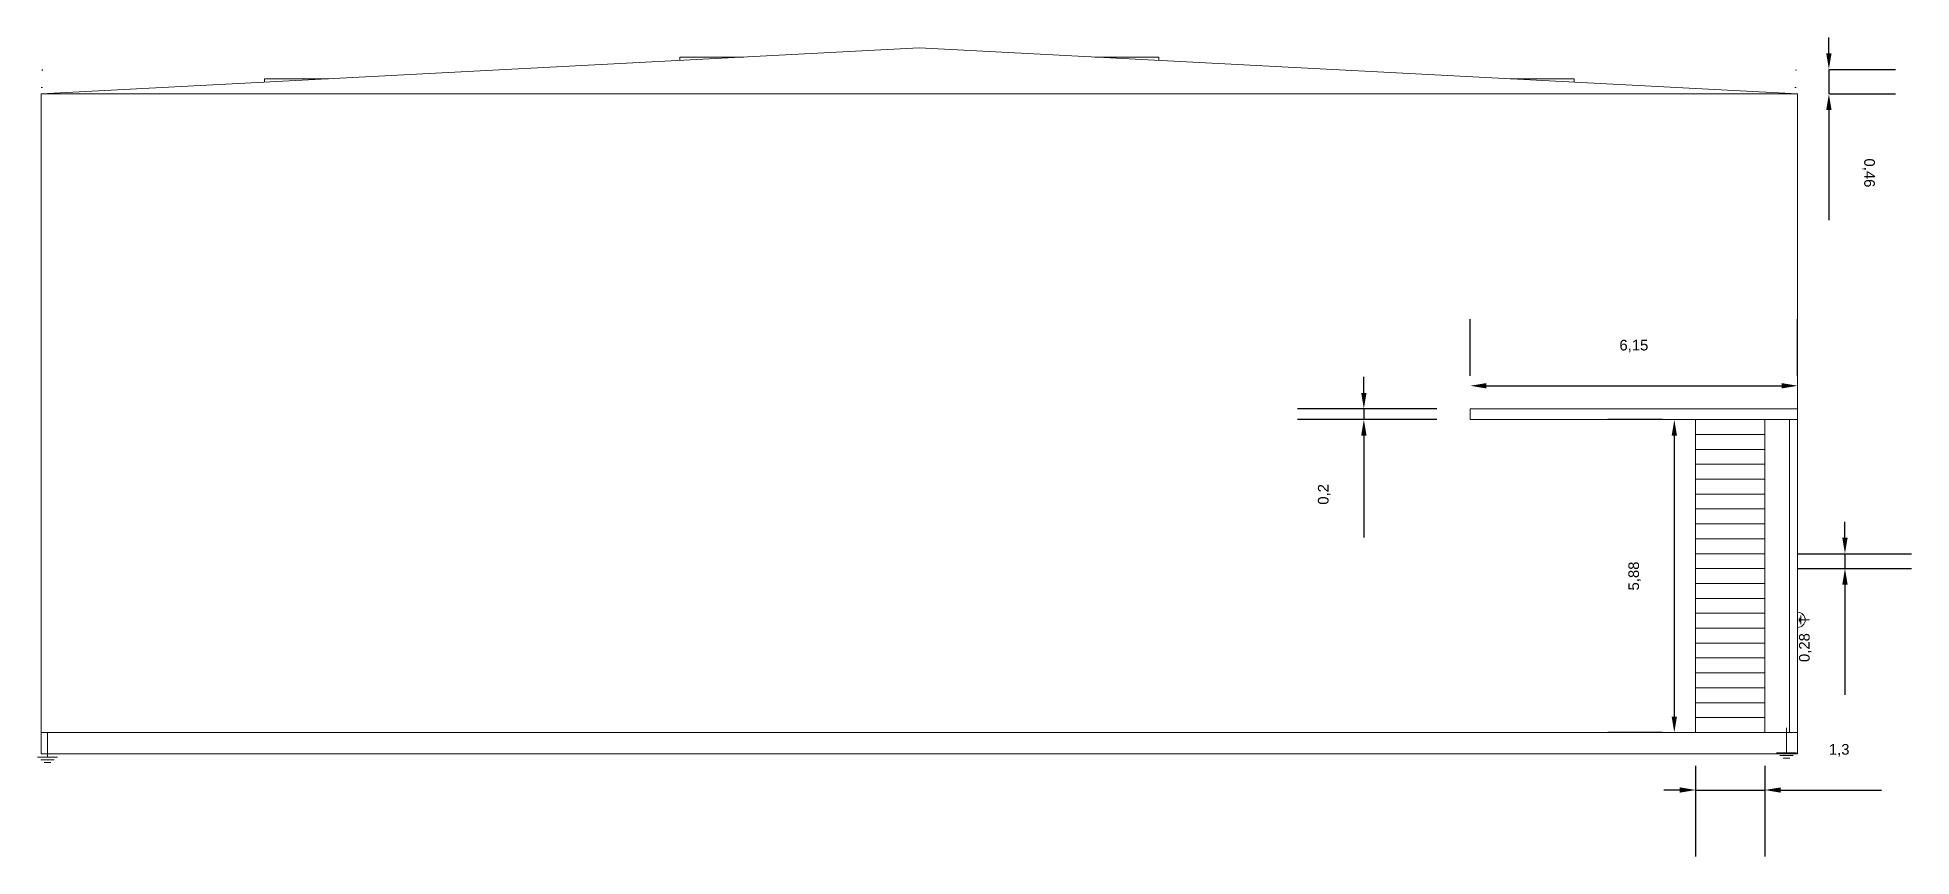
# Model space of a CAD drawing. Header units: millimetres. Extents: x -461 to 1315, y -154 to 152.
# Drawn here: x 1186.32 to 1221.53, y 23.19 to 38.59 of the extents above; entities that cross this region are included whole.
import ezdxf

# ---------------------------------------------------------------- set-up
doc = ezdxf.new("R2010")
doc.units = ezdxf.units.MM
doc.layers.get('0').update_dxf_attribs({"lineweight": 13})
for name, color, linetype, lineweight in [('A-AREA', 7, 'Continuous', 5), ('A-ROOF', 200, 'Continuous', 13), ('E-AUXL', 72, 'Continuous', 13), ('E-GRND', 5, 'Continuous', 13), ('E-LTNG', 40, 'Continuous', 13), ('S-FNDN', 143, 'Continuous', 13), ('S-PLAT', 7, 'Continuous', 13), ('S-STRS', 4, 'Continuous', 13)]:
    doc.layers.add(name, color=color, linetype=linetype, lineweight=lineweight)
doc.styles.get("Standard").update_dxf_attribs({"font": 'arial.ttf'})
doc.dimstyles.new('Partes pequeñas', dxfattribs={"dimtxt": 0.2, "dimasz": 0.3, "dimexe": 1.25, "dimexo": 0.625, "dimtad": 1, "dimtxsty": 'Standard', "dimcen": 2.5, "dimclrd": 1, "dimadec": 0, "dimazin": 0, "dimtfac": 1, "dimtmove": 0, "dimatfit": 3, "dimfxl": 1, "dimarcsym": 0})

msp = doc.modelspace()

# ---------------------------------------------------------------- blocks, each defined once
blk = doc.blocks.new('*D132')
at = {"layer": 'A-AREA', "color": 0, "lineweight": -2, "transparency": 16777216}
for p, q in [((1213.239, 32.23), (1213.239, 33.29)), ((1219.389, 32.23), (1219.389, 33.29))]:
    blk.add_line(p, q, dxfattribs=at)
at = {"layer": 'A-AREA', "color": 1, "lineweight": -2, "transparency": 16777216}
blk.add_line((1213.539, 32.04), (1219.089, 32.04), dxfattribs=at)
at = {"layer": 'A-AREA', "color": 1, "transparency": 16777216}
for points in [[(1213.539, 32.09), (1213.539, 31.99), (1213.239, 32.04)], [(1219.089, 32.09), (1219.089, 31.99), (1219.389, 32.04)]]:
    blk.add_solid(points, dxfattribs=at)
at = {"layer": 'Defpoints', "color": 0, "transparency": 16777216}
for p in [(1219.389, 32.04), (1213.239, 31.605), (1219.389, 31.605)]:
    blk.add_point(p, dxfattribs=at)
at = {"layer": 'A-AREA', "color": 0, "transparency": 16777216, "insert": (1216.314, 32.785), "char_height": 0.2, "attachment_point": 5}
blk.add_mtext('6,15', dxfattribs=at)
blk = doc.blocks.new('*D133')
at = {"layer": 'A-AREA', "color": 0, "lineweight": -2, "transparency": 16777216}
for p, q in [((1216.849, 31.405), (1215.824, 31.405)), ((1216.849, 25.525), (1215.824, 25.525))]:
    blk.add_line(p, q, dxfattribs=at)
at = {"layer": 'A-AREA', "color": 1, "lineweight": -2, "transparency": 16777216}
blk.add_line((1217.074, 31.105), (1217.074, 25.825), dxfattribs=at)
at = {"layer": 'A-AREA', "color": 1, "transparency": 16777216}
for points in [[(1217.024, 31.105), (1217.124, 31.105), (1217.074, 31.405)], [(1217.024, 25.825), (1217.124, 25.825), (1217.074, 25.525)]]:
    blk.add_solid(points, dxfattribs=at)
at = {"layer": 'Defpoints', "color": 0, "transparency": 16777216}
for p in [(1217.474, 31.405), (1217.074, 25.525), (1217.474, 25.525)]:
    blk.add_point(p, dxfattribs=at)
at = {"layer": 'A-AREA', "color": 0, "transparency": 16777216, "insert": (1216.329, 28.465), "char_height": 0.2, "attachment_point": 5, "rotation": 90}
blk.add_mtext('5,88', dxfattribs=at)
blk = doc.blocks.new('*D134')
at = {"layer": 'A-AREA', "color": 0, "lineweight": -2, "transparency": 16777216}
for p, q in [((1217.474, 24.9), (1217.474, 23.194)), ((1218.774, 24.9), (1218.774, 23.194))]:
    blk.add_line(p, q, dxfattribs=at)
at = {"layer": 'A-AREA', "color": 1, "lineweight": -2, "transparency": 16777216}
for p, q in [((1217.174, 24.444), (1216.874, 24.444)), ((1217.474, 24.444), (1218.774, 24.444)), ((1219.074, 24.444), (1220.969, 24.444))]:
    blk.add_line(p, q, dxfattribs=at)
at = {"layer": 'A-AREA', "color": 1, "transparency": 16777216}
for points in [[(1217.174, 24.494), (1217.174, 24.394), (1217.474, 24.444)], [(1219.074, 24.494), (1219.074, 24.394), (1218.774, 24.444)]]:
    blk.add_solid(points, dxfattribs=at)
at = {"layer": 'Defpoints', "color": 0, "transparency": 16777216}
for p in [(1217.474, 25.525), (1218.774, 25.525), (1218.774, 24.444)]:
    blk.add_point(p, dxfattribs=at)
at = {"layer": 'A-AREA', "color": 0, "transparency": 16777216, "insert": (1220.171, 25.189), "char_height": 0.2, "attachment_point": 5}
blk.add_mtext('1,3', dxfattribs=at)
blk = doc.blocks.new('*D135')
at = {"layer": 'A-AREA', "color": 1, "lineweight": -2, "transparency": 16777216}
for p, q in [((1220.28, 29.185), (1220.28, 29.485)), ((1220.28, 28.885), (1220.28, 28.605)), ((1220.28, 28.305), (1220.28, 26.235))]:
    blk.add_line(p, q, dxfattribs=at)
at = {"layer": 'A-AREA', "color": 0, "lineweight": -2, "transparency": 16777216}
for p, q in [((1219.399, 28.885), (1221.53, 28.885)), ((1219.399, 28.605), (1221.53, 28.605))]:
    blk.add_line(p, q, dxfattribs=at)
at = {"layer": 'A-AREA', "color": 1, "transparency": 16777216}
for points in [[(1220.23, 29.185), (1220.33, 29.185), (1220.28, 28.885)], [(1220.23, 28.305), (1220.33, 28.305), (1220.28, 28.605)]]:
    blk.add_solid(points, dxfattribs=at)
at = {"layer": 'Defpoints', "color": 0, "transparency": 16777216}
for p in [(1218.774, 28.885), (1218.774, 28.605), (1220.28, 28.605)]:
    blk.add_point(p, dxfattribs=at)
at = {"layer": 'A-AREA', "color": 0, "transparency": 16777216, "insert": (1219.535, 27.12), "char_height": 0.2, "attachment_point": 5, "rotation": 90}
blk.add_mtext('0,28', dxfattribs=at)
blk = doc.blocks.new('*D136')
at = {"layer": 'A-AREA', "color": 1, "lineweight": -2, "transparency": 16777216}
for p, q in [((1211.241, 31.905), (1211.241, 32.205)), ((1211.241, 31.605), (1211.241, 31.405)), ((1211.241, 31.105), (1211.241, 29.192))]:
    blk.add_line(p, q, dxfattribs=at)
at = {"layer": 'A-AREA', "color": 0, "lineweight": -2, "transparency": 16777216}
for p, q in [((1212.614, 31.605), (1209.991, 31.605)), ((1212.614, 31.405), (1209.991, 31.405))]:
    blk.add_line(p, q, dxfattribs=at)
at = {"layer": 'A-AREA', "color": 1, "transparency": 16777216}
for points in [[(1211.191, 31.905), (1211.291, 31.905), (1211.241, 31.605)], [(1211.191, 31.105), (1211.291, 31.105), (1211.241, 31.405)]]:
    blk.add_solid(points, dxfattribs=at)
at = {"layer": 'Defpoints', "color": 0, "transparency": 16777216}
for p in [(1211.241, 31.405), (1213.239, 31.605), (1213.239, 31.405)]:
    blk.add_point(p, dxfattribs=at)
at = {"layer": 'A-AREA', "color": 0, "transparency": 16777216, "insert": (1210.496, 29.999), "char_height": 0.2, "attachment_point": 5, "rotation": 90}
blk.add_mtext('0,2', dxfattribs=at)
blk = doc.blocks.new('*D137')
at = {"layer": 'A-AREA', "color": 1, "lineweight": -2, "transparency": 16777216}
for p, q in [((1219.978, 38.285), (1219.978, 38.585)), ((1219.978, 37.985), (1219.978, 37.525)), ((1219.978, 37.225), (1219.978, 35.155))]:
    blk.add_line(p, q, dxfattribs=at)
at = {"layer": 'A-AREA', "color": 0, "lineweight": -2, "transparency": 16777216}
for p, q in [((1219.99, 37.985), (1221.228, 37.985)), ((1219.99, 37.525), (1221.228, 37.525))]:
    blk.add_line(p, q, dxfattribs=at)
at = {"layer": 'A-AREA', "color": 1, "transparency": 16777216}
for points in [[(1220.028, 38.285), (1219.928, 38.285), (1219.978, 37.985)], [(1220.028, 37.225), (1219.928, 37.225), (1219.978, 37.525)]]:
    blk.add_solid(points, dxfattribs=at)
at = {"layer": 'Defpoints', "color": 0, "transparency": 16777216}
for p in [(1219.365, 37.985), (1219.365, 37.525), (1219.978, 37.525)]:
    blk.add_point(p, dxfattribs=at)
at = {"layer": 'A-AREA', "color": 0, "transparency": 16777216, "insert": (1220.723, 36.04), "char_height": 0.2, "attachment_point": 5, "rotation": 270.0047}
blk.add_mtext('0,46', dxfattribs=at)
blk = doc.blocks.new('*U299')
for p, q in [((0, 0), (0, -54.6)), ((-21.9, -54.6), (21.9, -54.6)), ((-14.6, -60.5), (14.6, -60.5)), ((-7.3, -66.3), (7.3, -66.3))]:
    blk.add_line(p, q)
blk = doc.blocks.new('RETIE - Tierra aislada')
for p, q in [((0, 0), (0, 20)), ((0, 0), (0, -20)), ((0, -20), (-20, -20)), ((0, -24), (-10, -24)), ((0, -28), (-5, -28)), ((0, -20), (20, -20)), ((0, -20), (0, -24)), ((0, -24), (10, -24)), ((0, -24), (0, -28)), ((0, -28), (5, -28))]:
    blk.add_line(p, q)
blk.add_arc((0, -35), 35, 0, 180)

# ---------------------------------------------------------------- dimensions: what is measured, and where the dimension line sits
at = {"layer": 'A-AREA'}
dim = msp.add_aligned_dim(p1=(1219.365, 37.985, 0.072), p2=(1219.365, 37.525, 0.072), distance=0.613, dimstyle='Partes pequeñas', dxfattribs=at)
dim.commit()
dim.dimension.update_dxf_attribs({"geometry": '*D137', "text_midpoint": (1220.723, 36.04, 0.072)})
for base, p1, p2, picture, middle in [((1219.389, 32.04, 0.072), (1213.239, 31.605, 0.072), (1219.389, 31.605, 0.072), '*D132', (1216.314, 32.785, 0.072)), ((1218.774, 24.444, 0.072), (1217.474, 25.525, 0.072), (1218.774, 25.525, 0.072), '*D134', (1220.171, 25.189, 0.072))]:
    dim = msp.add_linear_dim(base=base, p1=p1, p2=p2, dimstyle='Partes pequeñas', dxfattribs=at)
    dim.commit()
    dim.dimension.update_dxf_attribs({"geometry": picture, "text_midpoint": middle})
for base, p1, p2, picture, middle in [((1211.241, 31.405, 0.072), (1213.239, 31.605, 0.072), (1213.239, 31.405, 0.072), '*D136', (1210.496, 29.999, 0.072)), ((1217.074, 25.525, 0.072), (1217.474, 31.405, 0.072), (1217.474, 25.525, 0.072), '*D133', (1216.329, 28.465, 0.072)), ((1220.28, 28.605, 0.072), (1218.774, 28.885, 0.072), (1218.774, 28.605, 0.072), '*D135', (1219.535, 27.12, 0.072))]:
    dim = msp.add_linear_dim(base=base, p1=p1, p2=p2, angle=90, dimstyle='Partes pequeñas', dxfattribs=at)
    dim.commit()
    dim.dimension.update_dxf_attribs({"geometry": picture, "text_midpoint": middle})

# ---------------------------------------------------------------- linework, layer by layer
at = {"layer": 'A-AREA'}
for p, q in [((1186.389, 25.525, 0.072), (1186.389, 37.525, 0.072)), ((1186.389, 37.525, 0.072), (1219.389, 37.525, 0.072)), ((1219.389, 37.525, 0.072), (1219.389, 25.525, 0.072)), ((1219.389, 25.525, 0.072), (1186.389, 25.525, 0.072))]:
    msp.add_line(p, q, dxfattribs=at)
at = {"layer": 'A-ROOF'}
for p in [(1186.389, 37.525, 0.072), (1219.389, 37.525, 0.072)]:
    msp.add_line(p, (1202.889, 38.389, 0.072), dxfattribs=at)
at = {"layer": 'E-AUXL'}
for p, q in [((1198.389, 38.153, 0.072), (1198.389, 38.216, 0.072)), ((1198.389, 38.216, 0.072), (1199.589, 38.216, 0.072)), ((1207.389, 38.216, 0.072), (1206.189, 38.216, 0.072)), ((1207.389, 38.153, 0.072), (1207.389, 38.216, 0.072)), ((1190.589, 37.745, 0.072), (1190.589, 37.808, 0.072)), ((1190.589, 37.808, 0.072), (1191.789, 37.808, 0.072)), ((1215.189, 37.808, 0.072), (1213.989, 37.808, 0.072)), ((1215.189, 37.745, 0.072), (1215.189, 37.808, 0.072))]:
    msp.add_line(p, q, dxfattribs=at)
at = {"layer": 'E-LTNG'}
for p, q in [((1186.405, 37.965, 0.072), (1186.412, 37.985, 0.072)), ((1219.357, 37.965, 0.072), (1219.364, 37.985, 0.072)), ((1186.389, 37.644, 0.072), (1186.413, 37.644, 0.072)), ((1219.341, 37.644, 0.072), (1219.365, 37.644, 0.072))]:
    msp.add_line(p, q, dxfattribs=at)
for centre in [(1186.413, 37.985, 0.072), (1219.365, 37.985, 0.072)]:
    msp.add_arc(centre, 0.00123, 90, 166.3195, dxfattribs=at)
at = {"layer": 'S-FNDN'}
for p, q in [((1186.389, 25.525, 0.072), (1186.389, 25.125, 0.072)), ((1219.389, 25.525, 0.072), (1219.389, 25.125, 0.072)), ((1186.389, 25.125, 0.072), (1219.389, 25.125, 0.072))]:
    msp.add_line(p, q, dxfattribs=at)
at = {"layer": 'S-PLAT'}
for p, q in [((1213.239, 31.405, 0.072), (1213.239, 31.605, 0.072)), ((1213.239, 31.605, 0.072), (1219.389, 31.605, 0.072)), ((1219.239, 31.405, 0.072), (1213.239, 31.405, 0.072)), ((1219.239, 25.525, 0.072), (1219.239, 31.405, 0.072)), ((1219.239, 31.405, 0.072), (1219.389, 31.405, 0.072)), ((1219.389, 25.525, 0.072), (1219.239, 25.525, 0.072))]:
    msp.add_line(p, q, dxfattribs=at)
at = {"layer": 'S-STRS'}
for p, q in [((1218.774, 31.405, 0.072), (1217.474, 31.405, 0.072)), ((1217.474, 31.405, 0.072), (1217.474, 25.525, 0.072)), ((1218.774, 25.525, 0.072), (1218.774, 31.405, 0.072)), ((1217.474, 31.125, 0.072), (1218.774, 31.125, 0.072)), ((1218.774, 30.845, 0.072), (1217.474, 30.845, 0.072)), ((1217.474, 30.565, 0.072), (1218.774, 30.565, 0.072)), ((1218.774, 30.285, 0.072), (1217.474, 30.285, 0.072)), ((1218.774, 30.565, 0.072), (1218.774, 30.285, 0.072)), ((1217.474, 30.005, 0.072), (1218.774, 30.005, 0.072)), ((1218.774, 29.725, 0.072), (1217.474, 29.725, 0.072)), ((1217.474, 29.445, 0.072), (1218.774, 29.445, 0.072)), ((1218.774, 29.165, 0.072), (1217.474, 29.165, 0.072)), ((1217.474, 28.885, 0.072), (1218.774, 28.885, 0.072)), ((1218.774, 28.605, 0.072), (1217.474, 28.605, 0.072)), ((1217.474, 28.325, 0.072), (1218.774, 28.325, 0.072)), ((1218.774, 28.045, 0.072), (1217.474, 28.045, 0.072)), ((1217.474, 27.765, 0.072), (1218.774, 27.765, 0.072)), ((1218.774, 27.485, 0.072), (1217.474, 27.485, 0.072)), ((1217.474, 27.205, 0.072), (1218.774, 27.205, 0.072)), ((1218.774, 26.925, 0.072), (1217.474, 26.925, 0.072)), ((1217.474, 26.645, 0.072), (1218.774, 26.645, 0.072)), ((1218.774, 26.365, 0.072), (1217.474, 26.365, 0.072)), ((1217.474, 26.085, 0.072), (1218.774, 26.085, 0.072)), ((1218.774, 25.805, 0.072), (1217.474, 25.805, 0.072)), ((1217.474, 25.525, 0.072), (1218.774, 25.525, 0.072))]:
    msp.add_line(p, q, dxfattribs=at)

# ---------------------------------------------------------------- block references
at = {"layer": 'E-GRND', "xscale": 0.004077347847357617, "yscale": 0.004077347847357617, "zscale": 0.004077347847357617, "rotation": 270}
msp.add_blockref('RETIE - Tierra aislada', (1219.532, 27.641, 0.072), dxfattribs=at)
at = {"layer": 'E-GRND', "xscale": 0.008603423977728217, "yscale": 0.008603423977728217, "zscale": 0.008603423977728217}
for p in [(1186.509, 25.531), (1219.184, 25.614)]:
    msp.add_blockref('*U299', p, dxfattribs=at)

msp.set_redraw_order([(e.dxf.handle, doc.entitydb.next_handle()) for e in msp.query("TEXT MTEXT ATTDEF DIMENSION ARC_DIMENSION")])  # texts and dimensions are drawn at this point

doc.saveas('drawing.dxf')
